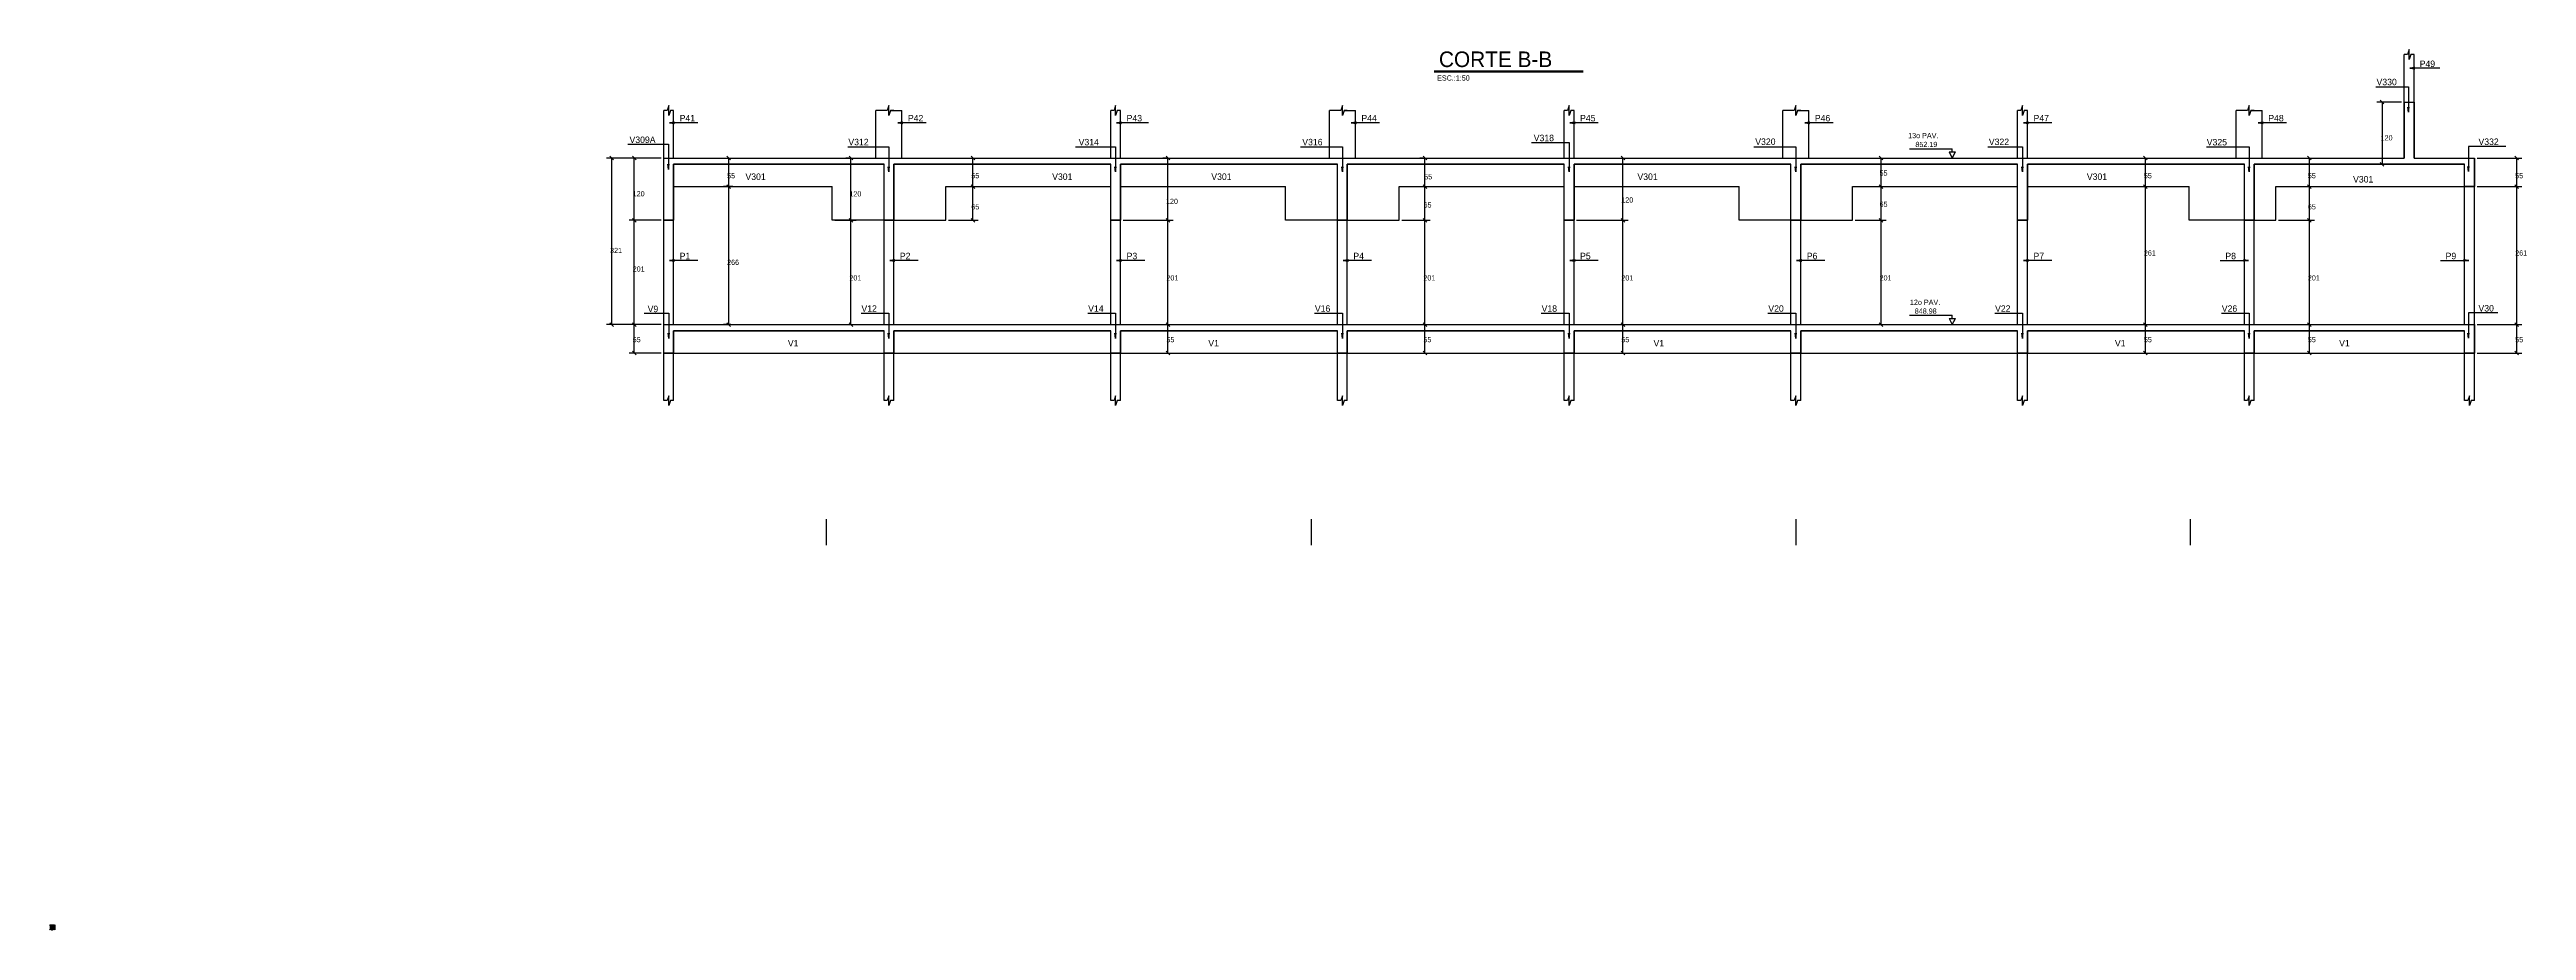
# Model space of a CAD drawing. Header units: metres. Extents: x -5 to 6699, y -6 to 3707.
# Drawn here: x -5 to 4769, y -6 to 1692 of the extents above; entities that cross this region are included whole.
import ezdxf

# ---------------------------------------------------------------- set-up
doc = ezdxf.new("R2010")
doc.units = ezdxf.units.M

msp = doc.modelspace()

# ---------------------------------------------------------------- texts
at = {"layer": '2', "color": 2}
for s, p in [('ESC.:1:50', (2669.419527, 1632.281627)), ('120', (4487.919824, 1516.97599)), ('55', (1300.985133, 1443.97599)), ('55', (1771.719294, 1443.97599)), ('55', (2644.68492, 1441.873256)), ('55', (3522.208444, 1448.97599)), ('55', (4031.673055, 1443.97599)), ('55', (4347.756124, 1443.97599)), ('55', (4747.437121, 1443.97599)), ('120', (1118.940051, 1409.192755)), ('120', (1536.71686, 1408.97599)), ('65', (1771.719294, 1383.97599)), ('120', (2146.908213, 1394.528317)), ('65', (2643.283098, 1387.480546)), ('120', (3024.400248, 1397.170878)), ('65', (3522.208444, 1388.97599)), ('65', (4347.756124, 1383.97599)), ('321', (1075.406553, 1299.865332)), ('261', (4031.673055, 1294.97599)), ('261', (4747.437121, 1294.97599)), ('201', (1118.940051, 1264.121099)), ('266', (1300.985133, 1276.97599)), ('201', (1536.71686, 1246.97599)), ('201', (2147.753764, 1246.97599)), ('201', (2643.049461, 1246.97599)), ('201', (3024.546379, 1246.97599)), ('201', (3522.208444, 1246.97599)), ('201', (4347.756124, 1246.97599)), ('55', (1118.940051, 1127.97599)), ('55', (2147.753764, 1127.97599)), ('55', (2643.049461, 1127.97599)), ('55', (3024.546379, 1127.97599)), ('55', (4031.673055, 1127.97599)), ('55', (4347.756124, 1127.97599)), ('55', (4747.437121, 1127.97599))]:
    msp.add_text(s, height=10, dxfattribs=at).set_placement(p)
at = {"layer": '3', "color": 3}
for s, height, p in [('P49', 12.5, (4563.27776, 1658.432165)), ('V330', 12.5, (4480.157618, 1623.320521)), ('P41', 12.5, (1209.493606, 1553.631399)), ('P42', 12.5, (1649.493606, 1553.631399)), ('P43', 12.5, (2070.993606, 1553.631399)), ('P44', 12.5, (2523.493606, 1553.631399)), ('V318', 12.5, (2855.642519, 1515.446102)), ('P45', 12.5, (2944.993606, 1553.631399)), ('P46', 12.5, (3397.493606, 1553.631399)), ('13o PAV.', 10, (3577.396313, 1521.2906)), ('P47', 12.5, (3818.993606, 1553.631399)), ('P48', 12.5, (4271.493606, 1553.631399)), ('V309A', 12.5, (1112.846621, 1511.946196)), ('V312', 12.5, (1534.702016, 1507.534422)), ('V314', 12.5, (1978.550021, 1507.380397)), ('V316', 12.5, (2409.573915, 1507.473693)), ('V320', 12.5, (3282.684186, 1508.219475)), ('852.19', 10, (3591.285671, 1504.222947)), ('V322', 12.5, (3732.864417, 1507.963512)), ('V325', 12.5, (4152.871142, 1507.303089)), ('V332', 12.5, (4676.592377, 1508.151678)), ('V301', 12.5, (1336.333896, 1440.784487)), ('V301', 12.5, (1927.471888, 1440.784487)), ('V301', 12.5, (2234.237663, 1440.784487)), ('V301', 12.5, (3055.575991, 1440.784487)), ('V301', 12.5, (3921.76635, 1440.784487)), ('V301', 12.5, (4434.881704, 1435.784487)), ('P1', 12.5, (1209.493606, 1287.897996)), ('P2', 12.5, (1633.993606, 1287.897996)), ('P3', 12.5, (2070.993606, 1287.897996)), ('P4', 12.5, (2507.993606, 1287.897996)), ('P5', 12.5, (2944.993606, 1287.897996)), ('P6', 12.5, (3381.993606, 1287.897996)), ('P7', 12.5, (3818.993606, 1287.897996)), ('P8', 12.5, (4188.771394, 1287.897996)), ('P9', 12.5, (4613.271394, 1287.897996)), ('V9', 12.5, (1147.754281, 1185.900949)), ('V12', 12.5, (1559.878945, 1186.534422)), ('V14', 12.5, (1996.878945, 1186.534422)), ('V16', 12.5, (2433.878945, 1186.534422)), ('V18', 12.5, (2870.878945, 1186.534422)), ('V20', 12.5, (3307.878945, 1186.534422)), ('12o PAV.', 10, (3580.819104, 1199.981128)), ('V22', 12.5, (3744.878945, 1186.534422)), ('V26', 12.5, (4181.878945, 1186.534422)), ('V30', 12.5, (4676.592377, 1187.151678)), ('848.98', 10, (3590.040211, 1182.986649)), ('V1', 12.5, (1418.059292, 1119.784487)), ('V1', 12.5, (2228.468461, 1119.784487)), ('V1', 12.5, (3086.574798, 1119.784487)), ('V1', 12.5, (3975.885002, 1119.784487)), ('V1', 12.5, (4408.058557, 1119.784487))]:
    msp.add_text(s, height=height, dxfattribs=at).set_placement(p)
at = {"layer": '6', "color": 6}
msp.add_text('CORTE B-B', height=30, dxfattribs=at).set_placement((2672.995436, 1658.386975))

# ---------------------------------------------------------------- linework, layer by layer
for points in [[(-5, -5), (5, 5), (5, -5), (-5, 5)], [(-4, 0), (4, 0), (0, -4), (0, 4)], [(-4, -4), (4, 4), (-4, 4), (4, -4), (-4, -4)], [(4, 0), (4, 2.209139), (2.209139, 4), (0, 4), (-2.209139, 4), (-4, 2.209139), (-4, 0), (-4, -2.209139), (-2.209139, -4), (0, -4), (2.209139, -4), (4, -2.209139), (4, 0), (-3, -3), (3, 3), (3, -3), (-3, 3)], [(0, -6), (0, 0), (6, 0)]]:
    msp.add_lwpolyline(points)
at = {"layer": '2', "color": 2}
for p, q in [((4487.38429, 1594.511524), (4494.455358, 1587.440456)), ((1074.871019, 1486.511524), (1081.942087, 1479.440456)), ((1125.475585, 1479.440456), (1118.404517, 1486.511524)), ((1307.520667, 1479.440456), (1300.449599, 1486.511524)), ((1543.252394, 1479.440456), (1536.181326, 1486.511524)), ((1778.254828, 1479.440456), (1771.18376, 1486.511524)), ((2154.289298, 1479.440456), (2147.21823, 1486.511524)), ((2649.584995, 1479.440456), (2642.513927, 1486.511524)), ((3031.081913, 1479.440456), (3024.010845, 1486.511524)), ((3528.743978, 1479.440456), (3521.67291, 1486.511524)), ((4038.208589, 1479.440456), (4031.137521, 1486.511524)), ((4354.291658, 1479.440456), (4347.22059, 1486.511524)), ((4753.972655, 1479.440456), (4746.901587, 1486.511524)), ((4487.38429, 1474.511524), (4494.455358, 1467.440456)), ((1307.520667, 1424.440456), (1300.449599, 1431.511524)), ((1307.520667, 1424.440456), (1300.449599, 1431.511524)), ((1778.254828, 1424.440456), (1771.18376, 1431.511524)), ((1778.254828, 1424.440456), (1771.18376, 1431.511524)), ((2649.584995, 1424.440456), (2642.513927, 1431.511524)), ((2649.584995, 1424.440456), (2642.513927, 1431.511524)), ((3528.743978, 1424.440456), (3521.67291, 1431.511524)), ((3528.743978, 1424.440456), (3521.67291, 1431.511524)), ((4038.208589, 1424.440456), (4031.137521, 1431.511524)), ((4038.208589, 1424.440456), (4031.137521, 1431.511524)), ((4354.291658, 1424.440456), (4347.22059, 1431.511524)), ((4354.291658, 1424.440456), (4347.22059, 1431.511524)), ((4753.972655, 1424.440456), (4746.901587, 1431.511524)), ((4753.972655, 1424.440456), (4746.901587, 1431.511524)), ((1125.475585, 1359.440456), (1118.404517, 1366.511524)), ((1125.475585, 1359.440456), (1118.404517, 1366.511524)), ((1543.252394, 1359.440456), (1536.181326, 1366.511524)), ((1543.252394, 1359.440456), (1536.181326, 1366.511524)), ((1778.254828, 1359.440456), (1771.18376, 1366.511524)), ((2154.289298, 1359.440456), (2147.21823, 1366.511524)), ((2154.289298, 1359.440456), (2147.21823, 1366.511524)), ((2649.584995, 1359.440456), (2642.513927, 1366.511524)), ((2649.584995, 1359.440456), (2642.513927, 1366.511524)), ((3031.081913, 1359.440456), (3024.010845, 1366.511524)), ((3031.081913, 1359.440456), (3024.010845, 1366.511524)), ((3528.743978, 1359.440456), (3521.67291, 1366.511524)), ((3528.743978, 1359.440456), (3521.67291, 1366.511524)), ((4354.291658, 1359.440456), (4347.22059, 1366.511524)), ((4354.291658, 1359.440456), (4347.22059, 1366.511524)), ((1074.871019, 1165.511524), (1081.942087, 1158.440456)), ((1125.475585, 1158.440456), (1118.404517, 1165.511524)), ((1125.475585, 1158.440456), (1118.404517, 1165.511524)), ((1307.520667, 1158.440456), (1300.449599, 1165.511524)), ((1543.252394, 1158.440456), (1536.181326, 1165.511524)), ((2154.289298, 1158.440456), (2147.21823, 1165.511524)), ((2154.289298, 1158.440456), (2147.21823, 1165.511524)), ((2649.584995, 1158.440456), (2642.513927, 1165.511524)), ((2649.584995, 1158.440456), (2642.513927, 1165.511524)), ((3031.081913, 1158.440456), (3024.010845, 1165.511524)), ((3031.081913, 1158.440456), (3024.010845, 1165.511524)), ((3528.743978, 1158.440456), (3521.67291, 1165.511524)), ((4038.208589, 1158.440456), (4031.137521, 1165.511524)), ((4038.208589, 1158.440456), (4031.137521, 1165.511524)), ((4354.291658, 1158.440456), (4347.22059, 1165.511524)), ((4354.291658, 1158.440456), (4347.22059, 1165.511524)), ((4753.972655, 1158.440456), (4746.901587, 1165.511524)), ((4753.972655, 1158.440456), (4746.901587, 1165.511524)), ((1125.475585, 1103.440456), (1118.404517, 1110.511524)), ((2154.289298, 1103.440456), (2147.21823, 1110.511524)), ((2649.584995, 1103.440456), (2642.513927, 1110.511524)), ((3031.081913, 1103.440456), (3024.010845, 1110.511524)), ((4038.208589, 1103.440456), (4031.137521, 1110.511524)), ((4354.291658, 1103.440456), (4347.22059, 1110.511524)), ((4753.972655, 1103.440456), (4746.901587, 1110.511524))]:
    msp.add_line(p, q, dxfattribs=at)
at = {"layer": '3', "color": 3}
for p, q in [((4533.3825, 1590.97599), (4533.3825, 1682.662501)), ((4552.3825, 1590.97599), (4552.3825, 1682.662501)), ((1178.8825, 1482.97599), (1178.8825, 1574.662501)), ((1197.8825, 1482.97599), (1197.8825, 1574.662501)), ((1587.8825, 1482.97599), (1587.8825, 1574.662501)), ((1637.8825, 1482.97599), (1637.8825, 1574.662501)), ((2040.3825, 1482.97599), (2040.3825, 1574.662501)), ((2059.3825, 1482.97599), (2059.3825, 1574.662501)), ((2461.8825, 1482.97599), (2461.8825, 1574.662501)), ((2511.8825, 1482.97599), (2511.8825, 1574.662501)), ((2914.3825, 1482.97599), (2914.3825, 1574.662501)), ((2933.3825, 1482.97599), (2933.3825, 1574.662501)), ((3335.8825, 1482.97599), (3335.8825, 1574.662501)), ((3385.8825, 1482.97599), (3385.8825, 1574.662501)), ((3788.3825, 1482.97599), (3788.3825, 1574.662501)), ((3807.3825, 1482.97599), (3807.3825, 1574.662501)), ((4209.8825, 1482.97599), (4209.8825, 1574.662501)), ((4259.8825, 1482.97599), (4259.8825, 1574.662501)), ((3579.843935, 1500.97599), (3662.4182, 1500.97599)), ((3656.4182, 1494.97599), (3668.4182, 1494.97599)), ((3656.4182, 1494.97599), (3662.4182, 1482.97599)), ((3662.4182, 1494.97599), (3662.4182, 1500.97599)), ((3662.4182, 1482.97599), (3668.4182, 1494.97599)), ((1197.8825, 1427.97599), (1503.3825, 1427.97599)), ((1503.3825, 1362.97599), (1503.3825, 1427.97599)), ((1722.3825, 1362.97599), (1722.3825, 1427.97599)), ((1722.3825, 1427.97599), (2040.3825, 1427.97599)), ((2059.3825, 1427.97599), (2377.3825, 1427.97599)), ((2377.3825, 1362.97599), (2377.3825, 1427.97599)), ((2596.3825, 1362.97599), (2596.3825, 1427.97599)), ((2596.3825, 1427.97599), (2914.3825, 1427.97599)), ((2933.3825, 1427.97599), (3251.3825, 1427.97599)), ((3251.3825, 1362.97599), (3251.3825, 1427.97599)), ((3470.3825, 1362.97599), (3470.3825, 1427.97599)), ((3470.3825, 1427.97599), (3788.3825, 1427.97599)), ((3807.3825, 1427.97599), (4118.8825, 1427.97599)), ((4118.8825, 1362.97599), (4118.8825, 1427.97599)), ((4285.8825, 1362.97599), (4285.8825, 1427.97599)), ((4285.8825, 1427.97599), (4649.8825, 1427.97599)), ((4649.8825, 1161.97599), (4649.8825, 1427.97599)), ((4668.8825, 1161.97599), (4668.8825, 1427.97599)), ((1178.8825, 1161.97599), (1178.8825, 1362.97599)), ((1197.8825, 1161.97599), (1197.8825, 1362.97599)), ((1603.3825, 1362.97599), (1503.3825, 1362.97599)), ((1603.3825, 1161.97599), (1603.3825, 1362.97599)), ((1622.3825, 1362.97599), (1722.3825, 1362.97599)), ((1622.3825, 1161.97599), (1622.3825, 1362.97599)), ((2040.3825, 1161.97599), (2040.3825, 1362.97599)), ((2059.3825, 1161.97599), (2059.3825, 1362.97599)), ((2477.3825, 1362.97599), (2377.3825, 1362.97599)), ((2477.3825, 1161.97599), (2477.3825, 1362.97599)), ((2496.3825, 1362.97599), (2596.3825, 1362.97599)), ((2496.3825, 1161.97599), (2496.3825, 1362.97599)), ((2914.3825, 1161.97599), (2914.3825, 1362.97599)), ((2933.3825, 1161.97599), (2933.3825, 1362.97599)), ((3351.3825, 1362.97599), (3251.3825, 1362.97599)), ((3351.3825, 1161.97599), (3351.3825, 1362.97599)), ((3370.3825, 1362.97599), (3470.3825, 1362.97599)), ((3370.3825, 1161.97599), (3370.3825, 1362.97599)), ((3788.3825, 1161.97599), (3788.3825, 1362.97599)), ((3807.3825, 1161.97599), (3807.3825, 1362.97599)), ((4225.3825, 1362.97599), (4118.8825, 1362.97599)), ((4225.3825, 1161.97599), (4225.3825, 1362.97599)), ((4244.3825, 1362.97599), (4285.8825, 1362.97599)), ((4244.3825, 1161.97599), (4244.3825, 1362.97599)), ((3579.843935, 1179.97599), (3662.4182, 1179.97599)), ((3656.4182, 1173.97599), (3668.4182, 1173.97599)), ((3656.4182, 1173.97599), (3662.4182, 1161.97599)), ((3662.4182, 1173.97599), (3662.4182, 1179.97599)), ((3662.4182, 1161.97599), (3668.4182, 1173.97599)), ((1178.8825, 1015.289479), (1178.8825, 1106.97599)), ((1197.8825, 1015.289479), (1197.8825, 1106.97599)), ((1197.8825, 1106.97599), (1603.3825, 1106.97599)), ((1603.3825, 1015.289479), (1603.3825, 1106.97599)), ((1622.3825, 1015.289479), (1622.3825, 1106.97599)), ((1622.3825, 1106.97599), (2040.3825, 1106.97599)), ((2040.3825, 1015.289479), (2040.3825, 1106.97599)), ((2059.3825, 1015.289479), (2059.3825, 1106.97599)), ((2059.3825, 1106.97599), (2477.3825, 1106.97599)), ((2477.3825, 1015.289479), (2477.3825, 1106.97599)), ((2496.3825, 1015.289479), (2496.3825, 1106.97599)), ((2496.3825, 1106.97599), (2914.3825, 1106.97599)), ((2914.3825, 1015.289479), (2914.3825, 1106.97599)), ((2933.3825, 1015.289479), (2933.3825, 1106.97599)), ((2933.3825, 1106.97599), (3351.3825, 1106.97599)), ((3351.3825, 1015.289479), (3351.3825, 1106.97599)), ((3370.3825, 1015.289479), (3370.3825, 1106.97599)), ((3370.3825, 1106.97599), (3788.3825, 1106.97599)), ((3788.3825, 1015.289479), (3788.3825, 1106.97599)), ((3807.3825, 1015.289479), (3807.3825, 1106.97599)), ((3807.3825, 1106.97599), (4225.3825, 1106.97599)), ((4225.3825, 1015.289479), (4225.3825, 1106.97599)), ((4244.3825, 1015.289479), (4244.3825, 1106.97599)), ((4244.3825, 1106.97599), (4649.8825, 1106.97599)), ((4649.8825, 1015.289479), (4649.8825, 1106.97599)), ((4668.8825, 1015.289479), (4668.8825, 1106.97599)), ((1492.145506, 786.94355), (1492.145506, 736.94405)), ((2426.629615, 786.94355), (2426.629615, 736.94405)), ((3361.113723, 786.94355), (3361.113723, 736.94405)), ((4120.625331, 786.94355), (4120.625331, 736.94405))]:
    msp.add_line(p, q, dxfattribs=at)
at = {"layer": '6', "color": 6}
for p, q in [((2663.480889, 1650.862886), (2950.865828, 1650.862886)), ((2663.480889, 1649.064846), (2950.865828, 1649.064846)), ((4533.3825, 1590.97599), (4533.3825, 1482.97599)), ((4533.3825, 1590.97599), (4552.3825, 1590.97599)), ((4552.3825, 1482.97599), (4552.3825, 1590.97599)), ((1178.8825, 1482.97599), (4533.3825, 1482.97599)), ((1178.8825, 1362.97599), (1178.8825, 1482.97599)), ((4552.3825, 1482.97599), (4668.8825, 1482.97599)), ((4668.8825, 1427.97599), (4668.8825, 1482.97599)), ((1197.8825, 1362.97599), (1197.8825, 1470.97599)), ((1197.8825, 1470.97599), (1603.3825, 1470.97599)), ((1603.3825, 1362.97599), (1603.3825, 1470.97599)), ((1622.3825, 1470.97599), (2040.3825, 1470.97599)), ((1622.3825, 1362.97599), (1622.3825, 1470.97599)), ((2010.3825, 1470.97599), (2040.3825, 1470.97599)), ((2040.3825, 1362.97599), (2040.3825, 1470.97599)), ((2059.3825, 1470.97599), (2477.3825, 1470.97599)), ((2059.3825, 1362.97599), (2059.3825, 1470.97599)), ((2477.3825, 1362.97599), (2477.3825, 1470.97599)), ((2496.3825, 1470.97599), (2914.3825, 1470.97599)), ((2496.3825, 1362.97599), (2496.3825, 1470.97599)), ((2914.3825, 1362.97599), (2914.3825, 1470.97599)), ((2933.3825, 1470.97599), (3351.3825, 1470.97599)), ((2933.3825, 1362.97599), (2933.3825, 1470.97599)), ((3351.3825, 1362.97599), (3351.3825, 1470.97599)), ((3370.3825, 1470.97599), (3788.3825, 1470.97599)), ((3370.3825, 1362.97599), (3370.3825, 1470.97599)), ((3788.3825, 1362.97599), (3788.3825, 1470.97599)), ((3807.3825, 1470.97599), (4225.3825, 1470.97599)), ((3807.3825, 1362.97599), (3807.3825, 1470.97599)), ((4225.3825, 1362.97599), (4225.3825, 1470.97599)), ((4244.3825, 1470.97599), (4649.8825, 1470.97599)), ((4244.3825, 1362.97599), (4244.3825, 1470.97599)), ((4649.8825, 1427.97599), (4649.8825, 1470.97599)), ((4649.8825, 1427.97599), (4668.8825, 1427.97599)), ((1178.8825, 1362.97599), (1197.8825, 1362.97599)), ((1603.3825, 1362.97599), (1622.3825, 1362.97599)), ((2040.3825, 1362.97599), (2059.3825, 1362.97599)), ((2040.3825, 1362.97599), (2059.3825, 1362.97599)), ((2477.3825, 1362.97599), (2496.3825, 1362.97599)), ((2914.3825, 1362.97599), (2933.3825, 1362.97599)), ((3351.3825, 1362.97599), (3370.3825, 1362.97599)), ((3788.3825, 1362.97599), (3807.3825, 1362.97599)), ((4225.3825, 1362.97599), (4244.3825, 1362.97599)), ((1178.8825, 1106.97599), (1178.8825, 1161.97599)), ((1178.8825, 1161.97599), (4668.8825, 1161.97599)), ((1197.8825, 1106.97599), (1197.8825, 1149.97599)), ((1197.8825, 1149.97599), (1603.3825, 1149.97599)), ((1603.3825, 1106.97599), (1603.3825, 1149.97599)), ((1622.3825, 1149.97599), (2040.3825, 1149.97599)), ((1622.3825, 1106.97599), (1622.3825, 1149.97599)), ((2010.3825, 1149.97599), (2040.3825, 1149.97599)), ((2040.3825, 1106.97599), (2040.3825, 1149.97599)), ((2059.3825, 1149.97599), (2477.3825, 1149.97599)), ((2059.3825, 1106.97599), (2059.3825, 1149.97599)), ((2477.3825, 1106.97599), (2477.3825, 1149.97599)), ((2496.3825, 1149.97599), (2914.3825, 1149.97599)), ((2496.3825, 1106.97599), (2496.3825, 1149.97599)), ((2914.3825, 1106.97599), (2914.3825, 1149.97599)), ((2933.3825, 1149.97599), (3351.3825, 1149.97599)), ((2933.3825, 1106.97599), (2933.3825, 1149.97599)), ((3351.3825, 1106.97599), (3351.3825, 1149.97599)), ((3370.3825, 1149.97599), (3788.3825, 1149.97599)), ((3370.3825, 1106.97599), (3370.3825, 1149.97599)), ((3788.3825, 1106.97599), (3788.3825, 1149.97599)), ((3807.3825, 1149.97599), (4225.3825, 1149.97599)), ((3807.3825, 1106.97599), (3807.3825, 1149.97599)), ((4225.3825, 1106.97599), (4225.3825, 1149.97599)), ((4244.3825, 1149.97599), (4649.8825, 1149.97599)), ((4244.3825, 1106.97599), (4244.3825, 1149.97599)), ((4649.8825, 1106.97599), (4649.8825, 1149.97599)), ((4668.8825, 1106.97599), (4668.8825, 1161.97599)), ((1178.8825, 1106.97599), (1197.8825, 1106.97599)), ((1603.3825, 1106.97599), (1622.3825, 1106.97599)), ((2040.3825, 1106.97599), (2059.3825, 1106.97599)), ((2477.3825, 1106.97599), (2496.3825, 1106.97599)), ((2914.3825, 1106.97599), (2933.3825, 1106.97599)), ((3351.3825, 1106.97599), (3370.3825, 1106.97599)), ((3788.3825, 1106.97599), (3807.3825, 1106.97599)), ((4225.3825, 1106.97599), (4244.3825, 1106.97599)), ((4649.8825, 1106.97599), (4668.8825, 1106.97599))]:
    msp.add_line(p, q, dxfattribs=at)
at = {"layer": '8', "color": 8}
for points in [[(1178.8825, 1362.97599), (1178.8825, 1482.97599), (4533.3825, 1482.97599), (4533.3825, 1590.97599), (4552.3825, 1590.97599), (4552.3825, 1482.97599), (4668.8825, 1482.97599), (4668.8825, 1427.97599), (4649.8825, 1427.97599), (4649.8825, 1470.97599), (4244.3825, 1470.97599), (4244.3825, 1362.97599), (4225.3825, 1362.97599), (4225.3825, 1470.97599), (3807.3825, 1470.97599), (3807.3825, 1362.97599), (3788.3825, 1362.97599), (3788.3825, 1470.97599), (3370.3825, 1470.97599), (3370.3825, 1362.97599), (3351.3825, 1362.97599), (3351.3825, 1470.97599), (2933.3825, 1470.97599), (2933.3825, 1362.97599), (2914.3825, 1362.97599), (2914.3825, 1470.97599), (2496.3825, 1470.97599), (2496.3825, 1362.97599), (2477.3825, 1362.97599), (2477.3825, 1470.97599), (2059.3825, 1470.97599), (2059.3825, 1362.97599), (2040.3825, 1362.97599), (2040.3825, 1470.97599), (1622.3825, 1470.97599), (1622.3825, 1362.97599), (1603.3825, 1362.97599), (1603.3825, 1470.97599), (1197.8825, 1470.97599), (1197.8825, 1362.97599), (1178.8825, 1362.97599)], [(1178.8825, 1106.97599), (1178.8825, 1161.97599), (4668.8825, 1161.97599), (4668.8825, 1106.97599), (4649.8825, 1106.97599), (4649.8825, 1149.97599), (4244.3825, 1149.97599), (4244.3825, 1106.97599), (4225.3825, 1106.97599), (4225.3825, 1149.97599), (3807.3825, 1149.97599), (3807.3825, 1106.97599), (3788.3825, 1106.97599), (3788.3825, 1149.97599), (3370.3825, 1149.97599), (3370.3825, 1106.97599), (3351.3825, 1106.97599), (3351.3825, 1149.97599), (2933.3825, 1149.97599), (2933.3825, 1106.97599), (2914.3825, 1106.97599), (2914.3825, 1149.97599), (2496.3825, 1149.97599), (2496.3825, 1106.97599), (2477.3825, 1106.97599), (2477.3825, 1149.97599), (2059.3825, 1149.97599), (2059.3825, 1106.97599), (2040.3825, 1106.97599), (2040.3825, 1149.97599), (1622.3825, 1149.97599), (1622.3825, 1106.97599), (1603.3825, 1106.97599), (1603.3825, 1149.97599), (1197.8825, 1149.97599), (1197.8825, 1106.97599), (1178.8825, 1106.97599)]]:
    msp.add_lwpolyline(points, dxfattribs=at)
at = {"layer": '9', "color": 9}
for p, q in [((4528.3825, 1590.97599), (4480.919824, 1590.97599)), ((4490.919824, 1590.97599), (4490.919824, 1470.97599)), ((1609.715827, 1574.662501), (1587.8825, 1574.662501)), ((1616.049155, 1574.662501), (1637.8825, 1574.662501)), ((2483.715827, 1574.662501), (2461.8825, 1574.662501)), ((2490.049155, 1574.662501), (2511.8825, 1574.662501)), ((3357.715827, 1574.662501), (3335.8825, 1574.662501)), ((3364.049155, 1574.662501), (3385.8825, 1574.662501)), ((4231.715827, 1574.662501), (4209.8825, 1574.662501)), ((4238.049155, 1574.662501), (4259.8825, 1574.662501)), ((1168.8825, 1482.97599), (1068.406553, 1482.97599)), ((1078.406553, 1482.97599), (1078.406553, 1161.97599)), ((1173.8825, 1482.97599), (1111.940051, 1482.97599)), ((1121.940051, 1362.97599), (1121.940051, 1482.97599)), ((1303.985133, 1427.97599), (1303.985133, 1482.97599)), ((1307.784829, 1482.97599), (1313.985133, 1482.97599)), ((1536.333849, 1482.97599), (1529.71686, 1482.97599)), ((1539.71686, 1362.97599), (1539.71686, 1482.97599)), ((1774.719294, 1427.97599), (1774.719294, 1482.97599)), ((1775.946319, 1482.97599), (1784.719294, 1482.97599)), ((2148.086156, 1482.97599), (2140.753764, 1482.97599)), ((2150.753764, 1362.97599), (2150.753764, 1482.97599)), ((2642.881108, 1482.97599), (2636.049461, 1482.97599)), ((2646.049461, 1427.97599), (2646.049461, 1482.97599)), ((3027.546379, 1362.97599), (3027.546379, 1482.97599)), ((3525.208444, 1427.97599), (3525.208444, 1482.97599)), ((4034.673055, 1427.97599), (4034.673055, 1482.97599)), ((4348.182344, 1482.97599), (4360.756124, 1482.97599)), ((4350.756124, 1427.97599), (4350.756124, 1482.97599)), ((4673.8825, 1482.97599), (4760.437121, 1482.97599)), ((4750.437121, 1427.97599), (4750.437121, 1482.97599)), ((4500.284481, 1470.97599), (4480.919824, 1470.97599)), ((1312.188472, 1427.97599), (1293.985133, 1427.97599)), ((1303.985133, 1161.97599), (1303.985133, 1427.97599)), ((1755.464456, 1427.97599), (1784.719294, 1427.97599)), ((1774.719294, 1362.97599), (1774.719294, 1427.97599)), ((2636.396281, 1427.97599), (2656.049461, 1427.97599)), ((2646.049461, 1362.97599), (2646.049461, 1427.97599)), ((3525.208444, 1362.97599), (3525.208444, 1427.97599)), ((4034.673055, 1161.97599), (4034.673055, 1427.97599)), ((4350.756124, 1362.97599), (4350.756124, 1427.97599)), ((4351.074777, 1427.97599), (4360.756124, 1427.97599)), ((4673.8825, 1427.97599), (4760.437121, 1427.97599)), ((4750.437121, 1161.97599), (4750.437121, 1427.97599)), ((1173.8825, 1362.97599), (1111.940051, 1362.97599)), ((1121.940051, 1161.97599), (1121.940051, 1362.97599)), ((1508.3825, 1362.97599), (1549.71686, 1362.97599)), ((1539.71686, 1161.97599), (1539.71686, 1362.97599)), ((1727.3825, 1362.97599), (1784.719294, 1362.97599)), ((2064.3825, 1362.97599), (2160.753764, 1362.97599)), ((2150.753764, 1161.97599), (2150.753764, 1362.97599)), ((2601.3825, 1362.97599), (2656.049461, 1362.97599)), ((2646.049461, 1161.97599), (2646.049461, 1362.97599)), ((2938.3825, 1362.97599), (3037.546379, 1362.97599)), ((3027.546379, 1161.97599), (3027.546379, 1362.97599)), ((3475.3825, 1362.97599), (3535.208444, 1362.97599)), ((3525.208444, 1161.97599), (3525.208444, 1362.97599)), ((4290.8825, 1362.97599), (4360.756124, 1362.97599)), ((4350.756124, 1161.97599), (4350.756124, 1362.97599)), ((1168.8825, 1161.97599), (1068.406553, 1161.97599)), ((1173.8825, 1161.97599), (1111.940051, 1161.97599)), ((1121.940051, 1106.97599), (1121.940051, 1161.97599)), ((1307.987409, 1161.97599), (1293.985133, 1161.97599)), ((1540.943885, 1161.97599), (1549.71686, 1161.97599)), ((2141.669712, 1161.97599), (2160.753764, 1161.97599)), ((2150.753764, 1106.97599), (2150.753764, 1161.97599)), ((2639.449026, 1161.97599), (2656.049461, 1161.97599)), ((2646.049461, 1106.97599), (2646.049461, 1161.97599)), ((3027.546379, 1106.97599), (3027.546379, 1161.97599)), ((4034.673055, 1106.97599), (4034.673055, 1161.97599)), ((4332.16294, 1161.97599), (4360.756124, 1161.97599)), ((4350.756124, 1106.97599), (4350.756124, 1161.97599)), ((4673.8825, 1161.97599), (4760.437121, 1161.97599)), ((4750.437121, 1106.97599), (4750.437121, 1161.97599)), ((1173.8825, 1106.97599), (1111.940051, 1106.97599)), ((2138.148698, 1106.97599), (2160.753764, 1106.97599)), ((2635.175182, 1106.97599), (2656.049461, 1106.97599)), ((4333.637514, 1106.97599), (4360.756124, 1106.97599)), ((4673.8825, 1106.97599), (4760.437121, 1106.97599))]:
    msp.add_line(p, q, dxfattribs=at)
for points in [[(4552.3825, 1682.662501), (4546.049155, 1682.662501), (4542.8825, 1673.162501), (4542.8825, 1692.1625), (4539.715827, 1682.662501), (4533.3825, 1682.662501)], [(4601.901521, 1656.408127), (4544.249774, 1656.408127), (4554.164222, 1657.713389), (4544.249774, 1656.408127), (4554.164222, 1655.102865)], [(1197.8825, 1574.662501), (1191.549155, 1574.662501), (1188.3825, 1565.162501), (1188.3825, 1584.1625), (1185.215827, 1574.662501), (1178.8825, 1574.662501)], [(1622.3825, 1574.662501), (1616.049155, 1574.662501), (1612.8825, 1565.162501), (1612.8825, 1584.1625), (1609.715827, 1574.662501), (1603.3825, 1574.662501)], [(2059.3825, 1574.662501), (2053.049155, 1574.662501), (2049.8825, 1565.162501), (2049.8825, 1584.1625), (2046.715827, 1574.662501), (2040.3825, 1574.662501)], [(2496.3825, 1574.662501), (2490.049155, 1574.662501), (2486.8825, 1565.162501), (2486.8825, 1584.1625), (2483.715827, 1574.662501), (2477.3825, 1574.662501)], [(2933.3825, 1574.662501), (2927.049155, 1574.662501), (2923.8825, 1565.162501), (2923.8825, 1584.1625), (2920.715827, 1574.662501), (2914.3825, 1574.662501)], [(3370.3825, 1574.662501), (3364.049155, 1574.662501), (3360.8825, 1565.162501), (3360.8825, 1584.1625), (3357.715827, 1574.662501), (3351.3825, 1574.662501)], [(3807.3825, 1574.662501), (3801.049155, 1574.662501), (3797.8825, 1565.162501), (3797.8825, 1584.1625), (3794.715827, 1574.662501), (3788.3825, 1574.662501)], [(4244.3825, 1574.662501), (4238.049155, 1574.662501), (4234.8825, 1565.162501), (4234.8825, 1584.1625), (4231.715827, 1574.662501), (4225.3825, 1574.662501)], [(4478.552936, 1620.107634), (4541.758691, 1620.107634), (4541.758691, 1571.431738), (4540.453429, 1581.346187), (4541.758691, 1571.431738), (4543.063953, 1581.346187)], [(1244.548767, 1551.092007), (1189.950267, 1551.092007), (1199.864716, 1552.397269), (1189.950267, 1551.092007), (1199.864716, 1549.786745)], [(1684.548767, 1551.092007), (1629.950267, 1551.092007), (1639.864716, 1552.397269), (1629.950267, 1551.092007), (1639.864716, 1549.786745)], [(2113.41461, 1551.092007), (2051.450267, 1551.092007), (2061.364716, 1552.397269), (2051.450267, 1551.092007), (2061.364716, 1549.786745)], [(2558.548767, 1551.092007), (2503.950267, 1551.092007), (2513.864716, 1552.397269), (2503.950267, 1551.092007), (2513.864716, 1549.786745)], [(2980.048767, 1551.092007), (2925.450267, 1551.092007), (2935.364716, 1552.397269), (2925.450267, 1551.092007), (2935.364716, 1549.786745)], [(3432.548767, 1551.092007), (3377.950267, 1551.092007), (3387.864716, 1552.397269), (3377.950267, 1551.092007), (3387.864716, 1549.786745)], [(3854.048767, 1551.092007), (3799.450267, 1551.092007), (3809.364716, 1552.397269), (3799.450267, 1551.092007), (3809.364716, 1549.786745)], [(4306.548767, 1551.092007), (4251.950267, 1551.092007), (4261.864716, 1552.397269), (4251.950267, 1551.092007), (4261.864716, 1549.786745)], [(1109.524239, 1509.767468), (1188.086803, 1509.767468), (1188.086803, 1461.091571), (1186.781541, 1471.00602), (1188.086803, 1461.091571), (1189.392065, 1471.00602)], [(1533.544878, 1504.858578), (1612.859519, 1504.858578), (1612.859519, 1456.182682), (1611.554257, 1466.09713), (1612.859519, 1456.182682), (1614.164781, 1466.09713)], [(1972.492697, 1504.858578), (2049.859519, 1504.858578), (2049.859519, 1456.182682), (2048.554257, 1466.09713), (2049.859519, 1456.182682), (2051.164781, 1466.09713)], [(2405.888259, 1504.858578), (2486.859519, 1504.858578), (2486.859519, 1456.182682), (2485.554257, 1466.09713), (2486.859519, 1456.182682), (2488.164781, 1466.09713)], [(2851.135522, 1512.770258), (2923.859519, 1512.770258), (2923.859519, 1456.182682), (2922.554257, 1466.09713), (2923.859519, 1456.182682), (2925.164781, 1466.09713)], [(3280.116519, 1504.858578), (3360.859519, 1504.858578), (3360.859519, 1456.182682), (3359.554257, 1466.09713), (3360.859519, 1456.182682), (3362.164781, 1466.09713)], [(3730.858157, 1504.858578), (3797.859519, 1504.858578), (3797.859519, 1456.182682), (3796.554257, 1466.09713), (3797.859519, 1456.182682), (3799.164781, 1466.09713)], [(4152.215909, 1504.858578), (4234.859519, 1504.858578), (4234.859519, 1456.182682), (4233.554257, 1466.09713), (4234.859519, 1456.182682), (4236.164781, 1466.09713)], [(4729.022727, 1505.475834), (4657.662632, 1505.475834), (4657.662632, 1456.799938), (4656.35737, 1466.714386), (4657.662632, 1456.799938), (4658.967894, 1466.714386)], [(1244.548767, 1285.358604), (1189.950267, 1285.358604), (1199.864716, 1286.663866), (1189.950267, 1285.358604), (1199.864716, 1284.053343)], [(1669.048767, 1285.358604), (1614.450267, 1285.358604), (1624.364716, 1286.663866), (1614.450267, 1285.358604), (1624.364716, 1284.053343)], [(2106.048767, 1285.358604), (2051.450267, 1285.358604), (2061.364716, 1286.663866), (2051.450267, 1285.358604), (2061.364716, 1284.053343)], [(2543.048767, 1285.358604), (2488.450267, 1285.358604), (2498.364716, 1286.663866), (2488.450267, 1285.358604), (2498.364716, 1284.053343)], [(2980.048767, 1285.358604), (2925.450267, 1285.358604), (2935.364716, 1286.663866), (2925.450267, 1285.358604), (2935.364716, 1284.053343)], [(3417.048767, 1285.358604), (3362.450267, 1285.358604), (3372.364716, 1286.663866), (3362.450267, 1285.358604), (3372.364716, 1284.053343)], [(3854.048767, 1285.358604), (3799.450267, 1285.358604), (3809.364716, 1286.663866), (3799.450267, 1285.358604), (3809.364716, 1284.053343)], [(4178.716233, 1285.358604), (4233.314733, 1285.358604), (4223.400284, 1286.663866), (4233.314733, 1285.358604), (4223.400284, 1284.053343)], [(4603.216233, 1285.358604), (4657.814733, 1285.358604), (4647.900284, 1286.663866), (4657.814733, 1285.358604), (4647.900284, 1284.053343)], [(1141.216478, 1183.858578), (1188.359519, 1183.858578), (1188.359519, 1135.182682), (1187.054257, 1145.09713), (1188.359519, 1135.182682), (1189.664781, 1145.09713)], [(1559.119104, 1183.858578), (1612.859519, 1183.858578), (1612.859519, 1135.182682), (1611.554257, 1145.09713), (1612.859519, 1135.182682), (1614.164781, 1145.09713)], [(1996.119104, 1183.858578), (2049.859519, 1183.858578), (2049.859519, 1135.182682), (2048.554257, 1145.09713), (2049.859519, 1135.182682), (2051.164781, 1145.09713)], [(2433.119104, 1183.858578), (2486.859519, 1183.858578), (2486.859519, 1135.182682), (2485.554257, 1145.09713), (2486.859519, 1135.182682), (2488.164781, 1145.09713)], [(2870.119104, 1183.858578), (2923.859519, 1183.858578), (2923.859519, 1135.182682), (2922.554257, 1145.09713), (2923.859519, 1135.182682), (2925.164781, 1145.09713)], [(3307.119104, 1183.858578), (3360.859519, 1183.858578), (3360.859519, 1135.182682), (3359.554257, 1145.09713), (3360.859519, 1135.182682), (3362.164781, 1145.09713)], [(3744.119104, 1183.858578), (3797.859519, 1183.858578), (3797.859519, 1135.182682), (3796.554257, 1145.09713), (3797.859519, 1135.182682), (3799.164781, 1145.09713)], [(4181.119104, 1183.858578), (4234.859519, 1183.858578), (4234.859519, 1135.182682), (4233.554257, 1145.09713), (4234.859519, 1135.182682), (4236.164781, 1145.09713)], [(4713.779907, 1184.475834), (4657.662632, 1184.475834), (4657.662632, 1135.799938), (4656.35737, 1145.714386), (4657.662632, 1135.799938), (4658.967894, 1145.714386)], [(1197.8825, 1015.289479), (1191.549155, 1015.289479), (1188.3825, 1005.789479), (1188.3825, 1024.789478), (1185.215827, 1015.289479), (1178.8825, 1015.289479)], [(1622.3825, 1015.289479), (1616.049155, 1015.289479), (1612.8825, 1005.789479), (1612.8825, 1024.789478), (1609.715827, 1015.289479), (1603.3825, 1015.289479)], [(2059.3825, 1015.289479), (2053.049155, 1015.289479), (2049.8825, 1005.789479), (2049.8825, 1024.789478), (2046.715827, 1015.289479), (2040.3825, 1015.289479)], [(2496.3825, 1015.289479), (2490.049155, 1015.289479), (2486.8825, 1005.789479), (2486.8825, 1024.789478), (2483.715827, 1015.289479), (2477.3825, 1015.289479)], [(2933.3825, 1015.289479), (2927.049155, 1015.289479), (2923.8825, 1005.789479), (2923.8825, 1024.789478), (2920.715827, 1015.289479), (2914.3825, 1015.289479)], [(3370.3825, 1015.289479), (3364.049155, 1015.289479), (3360.8825, 1005.789479), (3360.8825, 1024.789478), (3357.715827, 1015.289479), (3351.3825, 1015.289479)], [(3807.3825, 1015.289479), (3801.049155, 1015.289479), (3797.8825, 1005.789479), (3797.8825, 1024.789478), (3794.715827, 1015.289479), (3788.3825, 1015.289479)], [(4244.3825, 1015.289479), (4238.049155, 1015.289479), (4234.8825, 1005.789479), (4234.8825, 1024.789478), (4231.715827, 1015.289479), (4225.3825, 1015.289479)], [(4668.8825, 1015.289479), (4662.549155, 1015.289479), (4659.3825, 1005.789479), (4659.3825, 1024.789478), (4656.215827, 1015.289479), (4649.8825, 1015.289479)]]:
    msp.add_lwpolyline(points, dxfattribs=at)

msp.set_redraw_order([(e.dxf.handle, doc.entitydb.next_handle()) for e in msp.query("TEXT MTEXT ATTDEF DIMENSION ARC_DIMENSION")])  # texts and dimensions are drawn at this point

doc.saveas('drawing.dxf')
